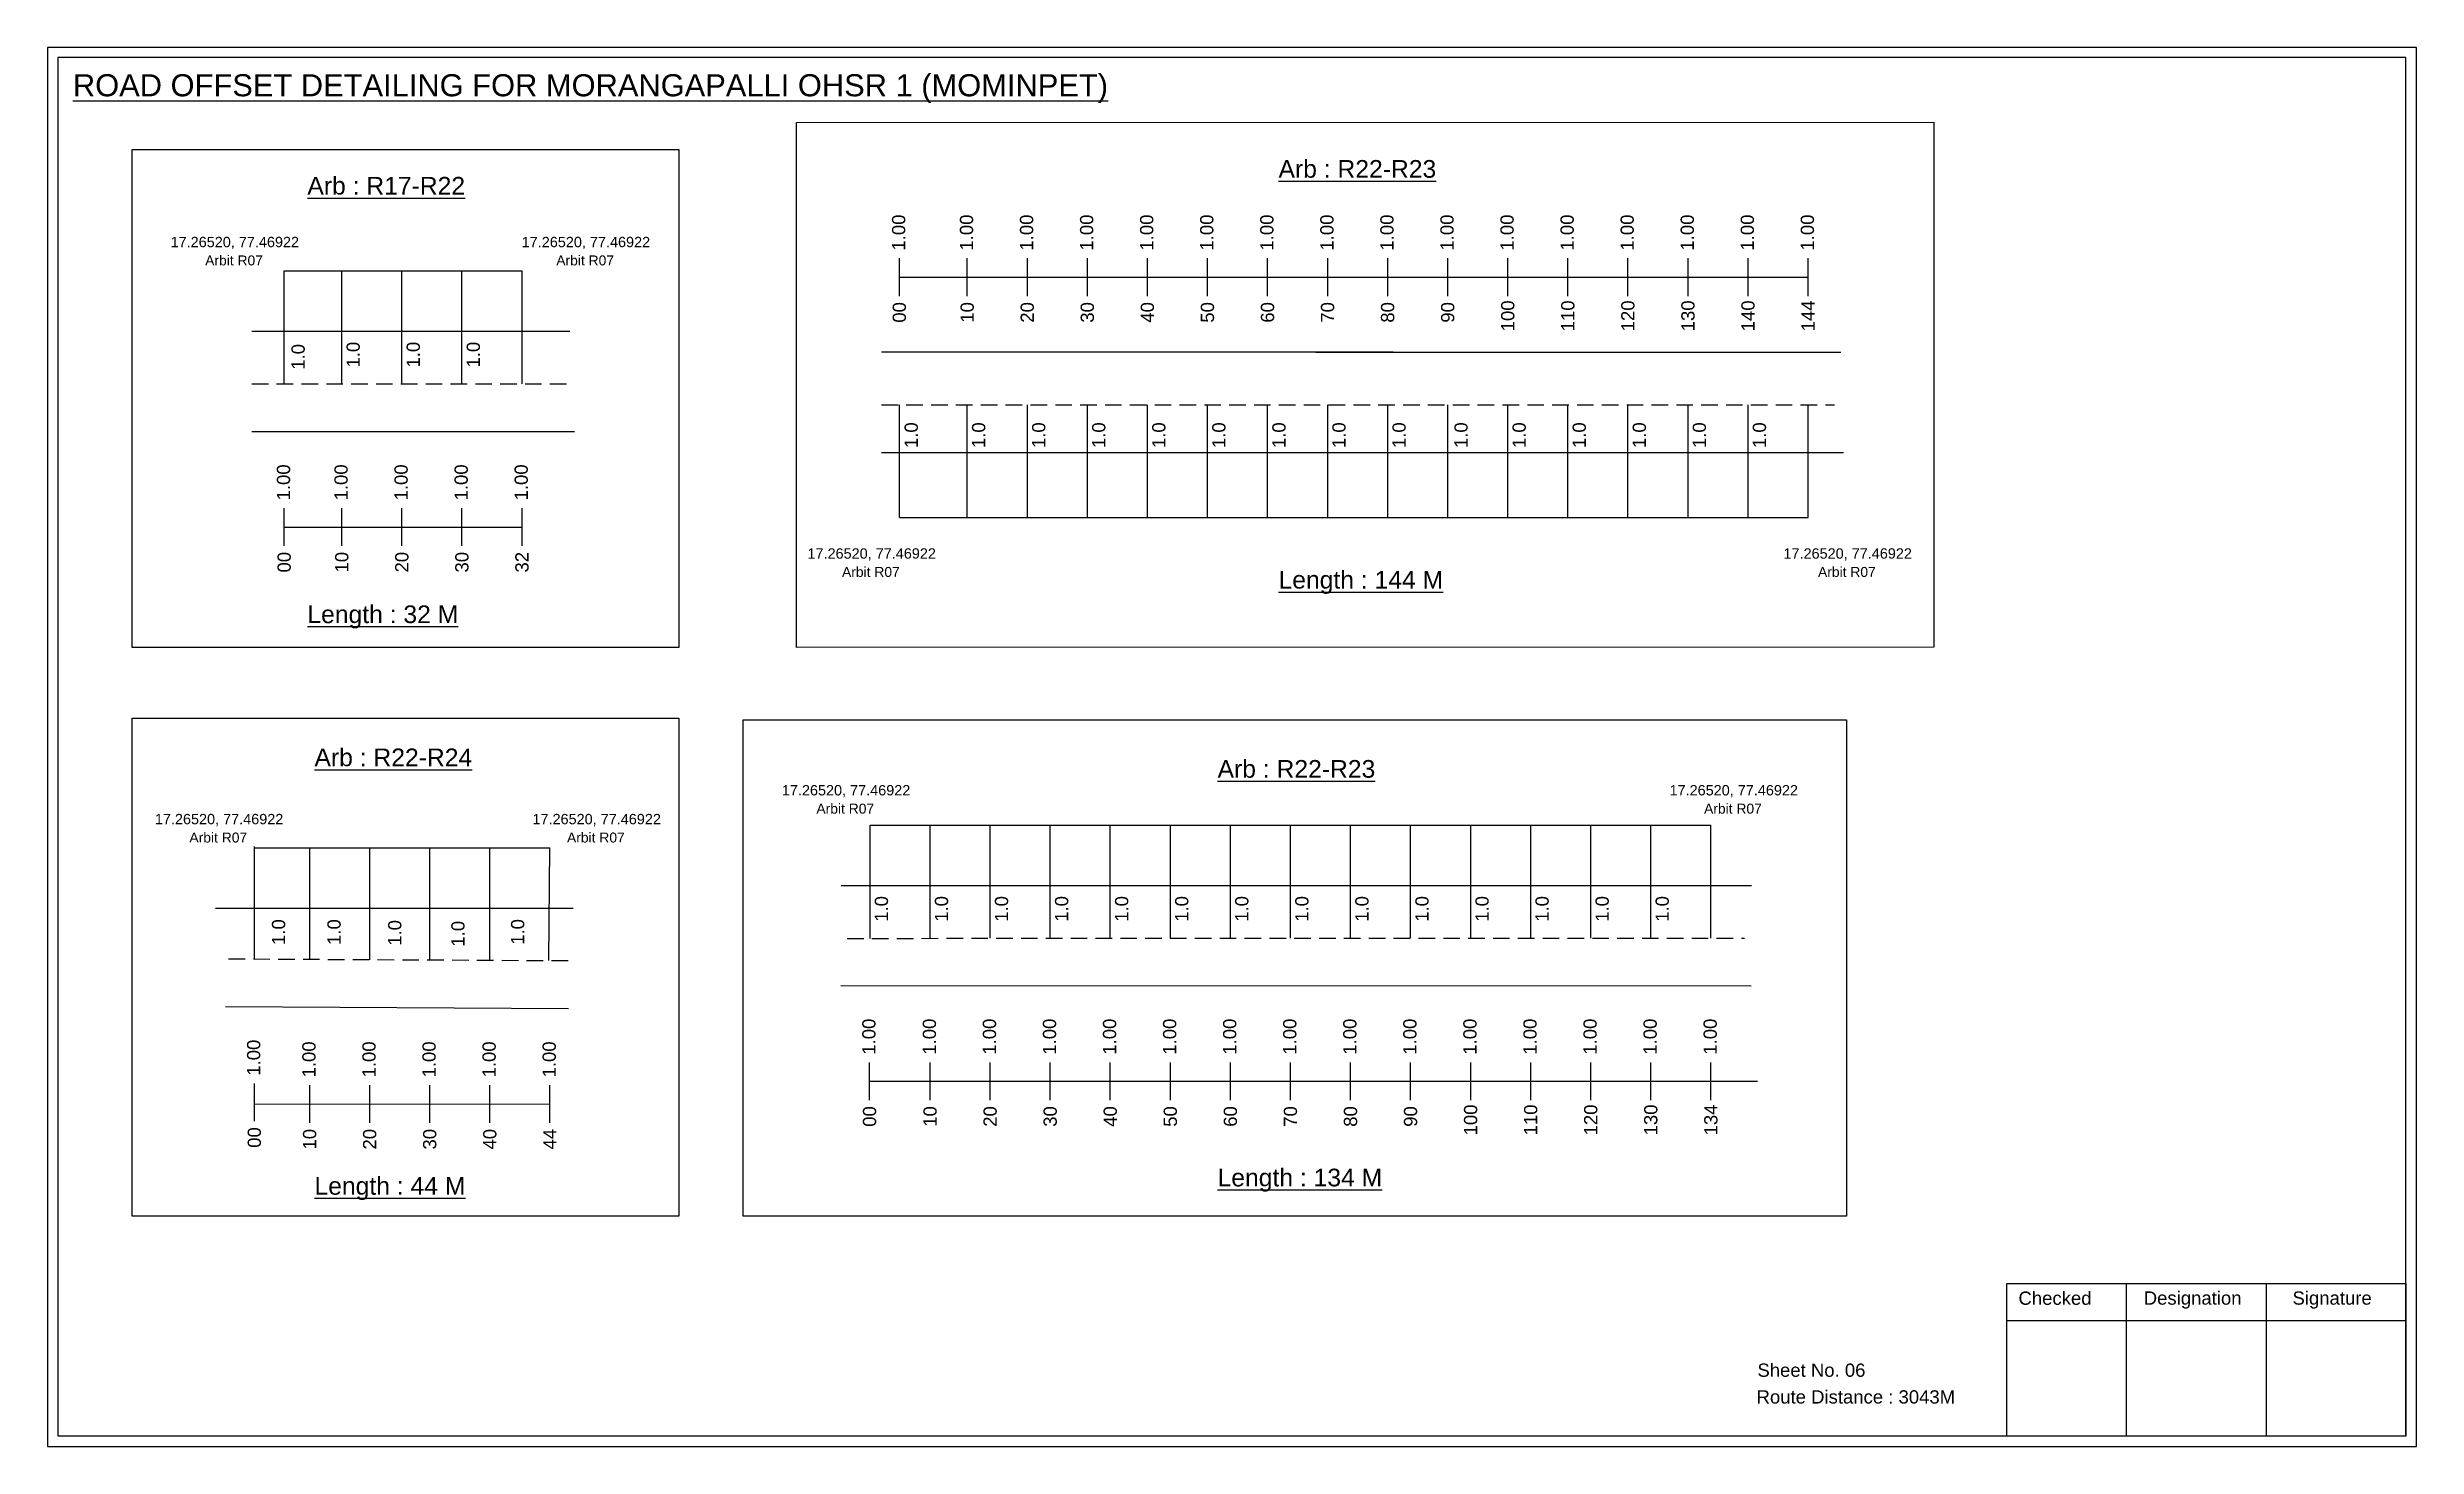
# Model space of a CAD drawing. Header units: inches. Extents: x -117 to 51867, y -12715 to 3423.
# Drawn here: x 40167 to 40703, y -1573 to -1256 of the extents above; entities that cross this region are included whole.
import ezdxf

# ---------------------------------------------------------------- set-up
doc = ezdxf.new("R2010")
doc.units = ezdxf.units.IN
doc.header["$MEASUREMENT"] = 0
doc.linetypes.add('DASHED2', pattern=[0.375, 0.25, -0.125])
doc.layers.add('PDF_Geometry', color=7, linetype='Continuous')
doc.layers.add('PDF_Text', color=5, linetype='Continuous')
doc.styles.add('PDF Arial', font='arial.ttf')
doc.styles.get("Standard").update_dxf_attribs({"font": 'arial.ttf'})

msp = doc.modelspace()

# ---------------------------------------------------------------- texts
at = {"color": 242, "true_color": 0xcd2027}
for s, height, p in [('%%UROAD OFFSET DETAILING FOR MORANGAPALLI OHSR 1 (MOMINPET)', 5, (40172.67, -1266.89)), ('%%UArb : R22-R23', 4, (40445.66, -1285.32)), ('%%UArb : R17-R22', 4, (40225.76, -1289.13)), ('%%ULength : 144 M', 4, (40445.66, -1378.32)), ('%%ULength : 32 M', 4, (40225.76, -1386.13)), ('%%UArb : R22-R24', 4, (40227.37, -1418.52)), ('%%UArb : R22-R23', 4, (40431.86, -1421.13)), ('%%ULength : 44 M', 4, (40227.37, -1515.52)), ('%%ULength : 134 M', 4, (40431.86, -1513.63))]:
    msp.add_text(s, height=height, dxfattribs=at).set_placement(p)
at = {"color": 217, "true_color": 0x93278f}
for s, p in [('1.00', (40361.14, -1301.81)), ('1.00', (40376.51, -1301.81)), ('1.00', (40390.11, -1301.81)), ('1.00', (40403.71, -1301.81)), ('1.00', (40417.31, -1301.81)), ('1.00', (40430.91, -1301.81)), ('1.00', (40444.51, -1301.81)), ('1.00', (40458.11, -1301.81)), ('1.00', (40471.71, -1301.81)), ('1.00', (40485.31, -1301.81)), ('1.00', (40498.91, -1301.81)), ('1.00', (40512.51, -1301.81)), ('1.00', (40526.11, -1301.81)), ('1.00', (40539.71, -1301.81)), ('1.00', (40553.31, -1301.81)), ('1.00', (40566.91, -1301.81)), ('00', (40361.29, -1318.13)), ('10', (40376.66, -1318.13)), ('20', (40390.26, -1318.13)), ('30', (40403.86, -1318.13)), ('40', (40417.46, -1318.13)), ('50', (40431.06, -1318.13)), ('60', (40444.66, -1318.13)), ('70', (40458.26, -1318.13)), ('80', (40471.86, -1318.13)), ('90', (40485.46, -1318.13)), ('100', (40499.06, -1320.08)), ('110', (40512.66, -1320.08)), ('120', (40526.26, -1320.08)), ('130', (40539.86, -1320.08)), ('140', (40553.46, -1320.08)), ('144', (40567.06, -1320.08)), ('1.00', (40221.85, -1358.36)), ('1.00', (40234.88, -1358.36)), ('1.00', (40248.48, -1358.36)), ('1.00', (40262.08, -1358.36)), ('1.00', (40275.68, -1358.36)), ('00', (40222, -1374.68)), ('10', (40235.04, -1374.68)), ('20', (40248.64, -1374.68)), ('30', (40262.24, -1374.68)), ('32', (40275.84, -1374.68)), ('1.00', (40215.09, -1488.58)), ('1.00', (40354.4, -1483.82)), ('1.00', (40368.1, -1483.82)), ('1.00', (40381.7, -1483.82)), ('1.00', (40395.3, -1483.82)), ('1.00', (40408.9, -1483.82)), ('1.00', (40422.5, -1483.82)), ('1.00', (40436.1, -1483.82)), ('1.00', (40449.7, -1483.82)), ('1.00', (40463.3, -1483.82)), ('1.00', (40476.9, -1483.82)), ('1.00', (40490.5, -1483.82)), ('1.00', (40504.1, -1483.82)), ('1.00', (40517.7, -1483.82)), ('1.00', (40531.3, -1483.82)), ('1.00', (40544.9, -1483.82)), ('1.00', (40227.61, -1488.97)), ('1.00', (40241.21, -1488.97)), ('1.00', (40254.81, -1488.97)), ('1.00', (40268.41, -1488.97)), ('1.00', (40282.01, -1488.97)), ('00', (40354.55, -1500.14)), ('10', (40368.25, -1500.14)), ('20', (40381.85, -1500.14)), ('30', (40395.45, -1500.14)), ('40', (40409.05, -1500.14)), ('50', (40422.65, -1500.14)), ('60', (40436.25, -1500.14)), ('70', (40449.85, -1500.14)), ('80', (40463.45, -1500.14)), ('90', (40477.05, -1500.14)), ('100', (40490.65, -1502.09)), ('110', (40504.25, -1502.09)), ('120', (40517.85, -1502.09)), ('130', (40531.45, -1502.09)), ('134', (40545.05, -1502.09)), ('00', (40215.24, -1504.9)), ('10', (40227.76, -1505.29)), ('20', (40241.36, -1505.29)), ('30', (40254.96, -1505.29)), ('40', (40268.56, -1505.29)), ('44', (40282.16, -1505.29))]:
    msp.add_text(s, height=3, rotation=90, dxfattribs=at).set_placement(p)
at = {"color": 5}
for s, height, p in [('17.26520, 77.46922', 2.34, (40194.79, -1301.04)), ('Arbit R07', 2.246, (40202.62, -1305.16)), ('17.26520, 77.46922', 2.34, (40274.29, -1301.04)), ('Arbit R07', 2.246, (40282.12, -1305.16)), ('17.26520, 77.46922', 2.34, (40339, -1371.54)), ('Arbit R07', 2.246, (40346.82, -1375.67)), ('17.26520, 77.46922', 2.34, (40560, -1371.54)), ('Arbit R07', 2.246, (40567.82, -1375.67)), ('17.26520, 77.46922', 2.34, (40333.2, -1425.13)), ('Arbit R07', 2.246, (40341.02, -1429.25)), ('17.26520, 77.46922', 2.34, (40534.2, -1425.13)), ('Arbit R07', 2.246, (40542.02, -1429.25)), ('17.26520, 77.46922', 2.34, (40191.23, -1431.66)), ('17.26520, 77.46922', 2.34, (40276.73, -1431.66)), ('Arbit R07', 2.246, (40199.05, -1435.79)), ('Arbit R07', 2.246, (40284.55, -1435.79))]:
    msp.add_text(s, height=height, dxfattribs=at).set_placement(p)
for p in [(40225.16, -1328.78), (40237.63, -1328.28), (40251.23, -1328.28), (40264.83, -1328.28), (40363.99, -1346.51), (40379.25, -1346.51), (40392.85, -1346.51), (40406.45, -1346.51), (40420.05, -1346.51), (40433.65, -1346.51), (40447.25, -1346.51), (40460.85, -1346.51), (40474.45, -1346.51), (40488.48, -1346.51), (40501.65, -1346.51), (40515.25, -1346.51), (40528.85, -1346.51), (40542.45, -1346.51), (40556.05, -1346.51), (40357.24, -1453.74), (40370.84, -1453.74), (40384.44, -1453.74), (40398.04, -1453.74), (40411.64, -1453.74), (40425.24, -1453.74), (40438.84, -1453.74), (40452.44, -1453.74), (40466.04, -1453.74), (40479.64, -1453.74), (40493.24, -1453.74), (40506.84, -1453.74), (40520.44, -1453.74), (40534.04, -1453.74), (40220.73, -1458.98), (40233.3, -1458.98), (40247.04, -1459.17), (40261.35, -1459.36), (40274.87, -1458.95)]:
    msp.add_text('1.0', height=3, rotation=90).set_placement(p)
for s, p in [('Sheet No. 06', (40554.1, -1556.73)), ('Route Distance : 3043M', (40553.91, -1562.78))]:
    msp.add_text(s, height=3).set_placement(p)
at = {"layer": 'PDF_Text', "color": 7, "attachment_point": 7, "style": 'PDF Arial'}
for s, insert, char_height in [('Checked', (40613.21, -1540.48), 3.001), ('Designation', (40641.58, -1541.31), 3.0006), ('Signature', (40675.26, -1541.31), 3.001)]:
    msp.add_mtext(s, dxfattribs=dict(at, insert=insert, char_height=char_height))

# ---------------------------------------------------------------- linework, layer by layer
at = {"color": 217, "true_color": 0x93278f}
for p, q in [((40359.82, -1312.1), (40359.82, -1303.54)), ((40375.19, -1312.1), (40375.19, -1303.54)), ((40388.79, -1312.1), (40388.79, -1303.54)), ((40402.39, -1312.1), (40402.39, -1303.54)), ((40415.99, -1312.1), (40415.99, -1303.54)), ((40429.59, -1312.1), (40429.59, -1303.54)), ((40443.19, -1312.1), (40443.19, -1303.54)), ((40456.79, -1312.1), (40456.79, -1303.54)), ((40470.39, -1312.1), (40470.39, -1303.54)), ((40483.99, -1312.1), (40483.99, -1303.54)), ((40497.59, -1312.1), (40497.59, -1303.54)), ((40511.19, -1312.1), (40511.19, -1303.54)), ((40524.79, -1312.1), (40524.79, -1303.54)), ((40538.39, -1312.1), (40538.39, -1303.54)), ((40551.99, -1312.1), (40551.99, -1303.54)), ((40565.59, -1312.1), (40565.59, -1303.54)), ((40359.82, -1307.83), (40565.59, -1307.83)), ((40220.52, -1368.66), (40220.52, -1360.1)), ((40233.56, -1368.66), (40233.56, -1360.1)), ((40247.16, -1368.66), (40247.16, -1360.1)), ((40260.76, -1368.66), (40260.76, -1360.1)), ((40274.36, -1368.66), (40274.36, -1360.1)), ((40220.52, -1364.39), (40274.36, -1364.38)), ((40353.07, -1494.11), (40353.07, -1485.56)), ((40366.77, -1494.11), (40366.77, -1485.56)), ((40380.37, -1494.11), (40380.37, -1485.56)), ((40393.97, -1494.11), (40393.97, -1485.56)), ((40407.57, -1494.11), (40407.57, -1485.56)), ((40421.17, -1494.11), (40421.17, -1485.56)), ((40434.77, -1494.11), (40434.77, -1485.56)), ((40448.37, -1494.11), (40448.37, -1485.56)), ((40461.97, -1494.11), (40461.97, -1485.56)), ((40475.57, -1494.11), (40475.57, -1485.56)), ((40489.17, -1494.11), (40489.17, -1485.56)), ((40502.77, -1494.11), (40502.77, -1485.56)), ((40516.37, -1494.11), (40516.37, -1485.56)), ((40529.97, -1494.11), (40529.97, -1485.56)), ((40543.57, -1494.11), (40543.57, -1485.56)), ((40213.77, -1498.87), (40213.77, -1490.32)), ((40226.29, -1499.26), (40226.29, -1490.7)), ((40239.89, -1499.26), (40239.89, -1490.7)), ((40253.49, -1499.26), (40253.49, -1490.7)), ((40267.09, -1499.26), (40267.09, -1490.7)), ((40280.69, -1499.26), (40280.69, -1490.7)), ((40353.07, -1489.85), (40554.13, -1489.8)), ((40213.77, -1494.99), (40280.69, -1494.98))]:
    msp.add_line(p, q, dxfattribs=at)
at = {"color": 5}
for p, q in [((40220.52, -1306.42), (40274.36, -1306.42)), ((40359.82, -1362.24), (40565.59, -1362.24)), ((40353.17, -1431.88), (40543.57, -1431.88)), ((40213.77, -1437.03), (40280.69, -1437.03))]:
    msp.add_line(p, q, dxfattribs=at)
for p, q in [((40220.52, -1331.96), (40220.52, -1306.42)), ((40233.56, -1331.96), (40233.56, -1306.42)), ((40247.16, -1331.96), (40247.16, -1306.42)), ((40260.76, -1331.96), (40260.76, -1306.42)), ((40274.36, -1331.96), (40274.36, -1306.42)), ((40213.18, -1320.07), (40285.21, -1320.07)), ((40471.59, -1324.82), (40355.75, -1324.82)), ((40454.11, -1324.82), (40573.01, -1324.82)), ((40359.82, -1362.24), (40359.82, -1336.71)), ((40375.19, -1362.24), (40375.19, -1336.71)), ((40388.79, -1362.24), (40388.79, -1336.71)), ((40402.39, -1362.24), (40402.39, -1336.71)), ((40415.99, -1362.24), (40415.99, -1336.71)), ((40429.59, -1362.24), (40429.59, -1336.71)), ((40443.19, -1362.24), (40443.19, -1336.71)), ((40456.79, -1362.24), (40456.79, -1336.71)), ((40470.39, -1362.24), (40470.39, -1336.71)), ((40483.99, -1362.24), (40483.99, -1336.71)), ((40497.59, -1362.24), (40497.59, -1336.71)), ((40511.19, -1362.24), (40511.19, -1336.71)), ((40524.79, -1362.24), (40524.79, -1336.71)), ((40538.39, -1362.24), (40538.39, -1336.71)), ((40551.99, -1362.24), (40551.99, -1336.71)), ((40565.59, -1362.24), (40565.59, -1336.71)), ((40213.18, -1342.76), (40286.21, -1342.76)), ((40355.75, -1347.51), (40573.56, -1347.51)), ((40353.17, -1457.49), (40353.17, -1431.88)), ((40366.77, -1457.41), (40366.77, -1431.88)), ((40380.37, -1457.41), (40380.37, -1431.88)), ((40393.97, -1457.41), (40393.97, -1431.88)), ((40407.57, -1457.41), (40407.57, -1431.88)), ((40421.17, -1457.41), (40421.17, -1431.88)), ((40434.77, -1457.41), (40434.77, -1431.88)), ((40448.37, -1457.41), (40448.37, -1431.88)), ((40461.97, -1457.41), (40461.97, -1431.88)), ((40475.57, -1457.41), (40475.57, -1431.88)), ((40489.17, -1457.41), (40489.17, -1431.88)), ((40502.77, -1457.41), (40502.77, -1431.88)), ((40516.37, -1457.41), (40516.37, -1431.88)), ((40529.97, -1457.41), (40529.97, -1431.88)), ((40543.57, -1457.41), (40543.57, -1431.88)), ((40213.77, -1462.26), (40213.77, -1436.73)), ((40226.29, -1462.31), (40226.29, -1437.03)), ((40239.89, -1462.37), (40239.89, -1437.03)), ((40253.49, -1462.3), (40253.49, -1437.03)), ((40267.09, -1462.56), (40267.09, -1437.03)), ((40280.46, -1462.53), (40280.69, -1437.03)), ((40346.63, -1445.54), (40552.73, -1445.53)), ((40285.94, -1450.7), (40204.98, -1450.7)), ((40346.53, -1468.15), (40552.69, -1468.25)), ((40207.19, -1472.9), (40284.92, -1473.34))]:
    msp.add_line(p, q)
at = {"linetype": 'DASHED2', "ltscale": 15}
for p, q in [((40213.18, -1331.96), (40285.71, -1331.96)), ((40355.75, -1336.71), (40571.52, -1336.71)), ((40347.98, -1457.49), (40551.16, -1457.41)), ((40207.91, -1462.12), (40286.19, -1462.53))]:
    msp.add_line(p, q, dxfattribs=at)
for points in [[(40336.53, -1272.8), (40594.06, -1272.74), (40594.06, -1391.57), (40336.53, -1391.62)], [(40186.06, -1278.94), (40309.86, -1278.94), (40309.86, -1391.62), (40186.06, -1391.62)], [(40186.06, -1407.67), (40309.86, -1407.67), (40309.86, -1520.35), (40186.06, -1520.35)], [(40324.44, -1407.99), (40574.29, -1407.99), (40574.29, -1520.35), (40324.44, -1520.35)]]:
    msp.add_lwpolyline(points, close=True)
at = {"layer": 'PDF_Geometry'}
for points in [[(40166.89, -1255.82), (40166.89, -1572.53), (40703.36, -1572.53), (40703.36, -1255.82)], [(40169.22, -1258.14), (40169.22, -1570.11), (40700.94, -1570.11), (40700.94, -1258.14)]]:
    msp.add_lwpolyline(points, close=True, dxfattribs=at)
at = {"layer": 'PDF_Geometry', "color": 242, "true_color": 0xcc1f26}
msp.add_lwpolyline([(40700.94, -1570.2), (40610.6, -1570.2), (40610.6, -1535.59), (40700.94, -1535.59)], close=True, dxfattribs=at)
for points in [[(40637.58, -1535.59), (40637.58, -1570.2)], [(40669.31, -1535.59), (40669.31, -1570.2)], [(40610.6, -1543.97), (40700.94, -1543.97)]]:
    msp.add_lwpolyline(points, dxfattribs=at)

msp.set_redraw_order([(e.dxf.handle, doc.entitydb.next_handle()) for e in msp.query("TEXT MTEXT ATTDEF DIMENSION ARC_DIMENSION")])  # texts and dimensions are drawn at this point

doc.saveas('drawing.dxf')
